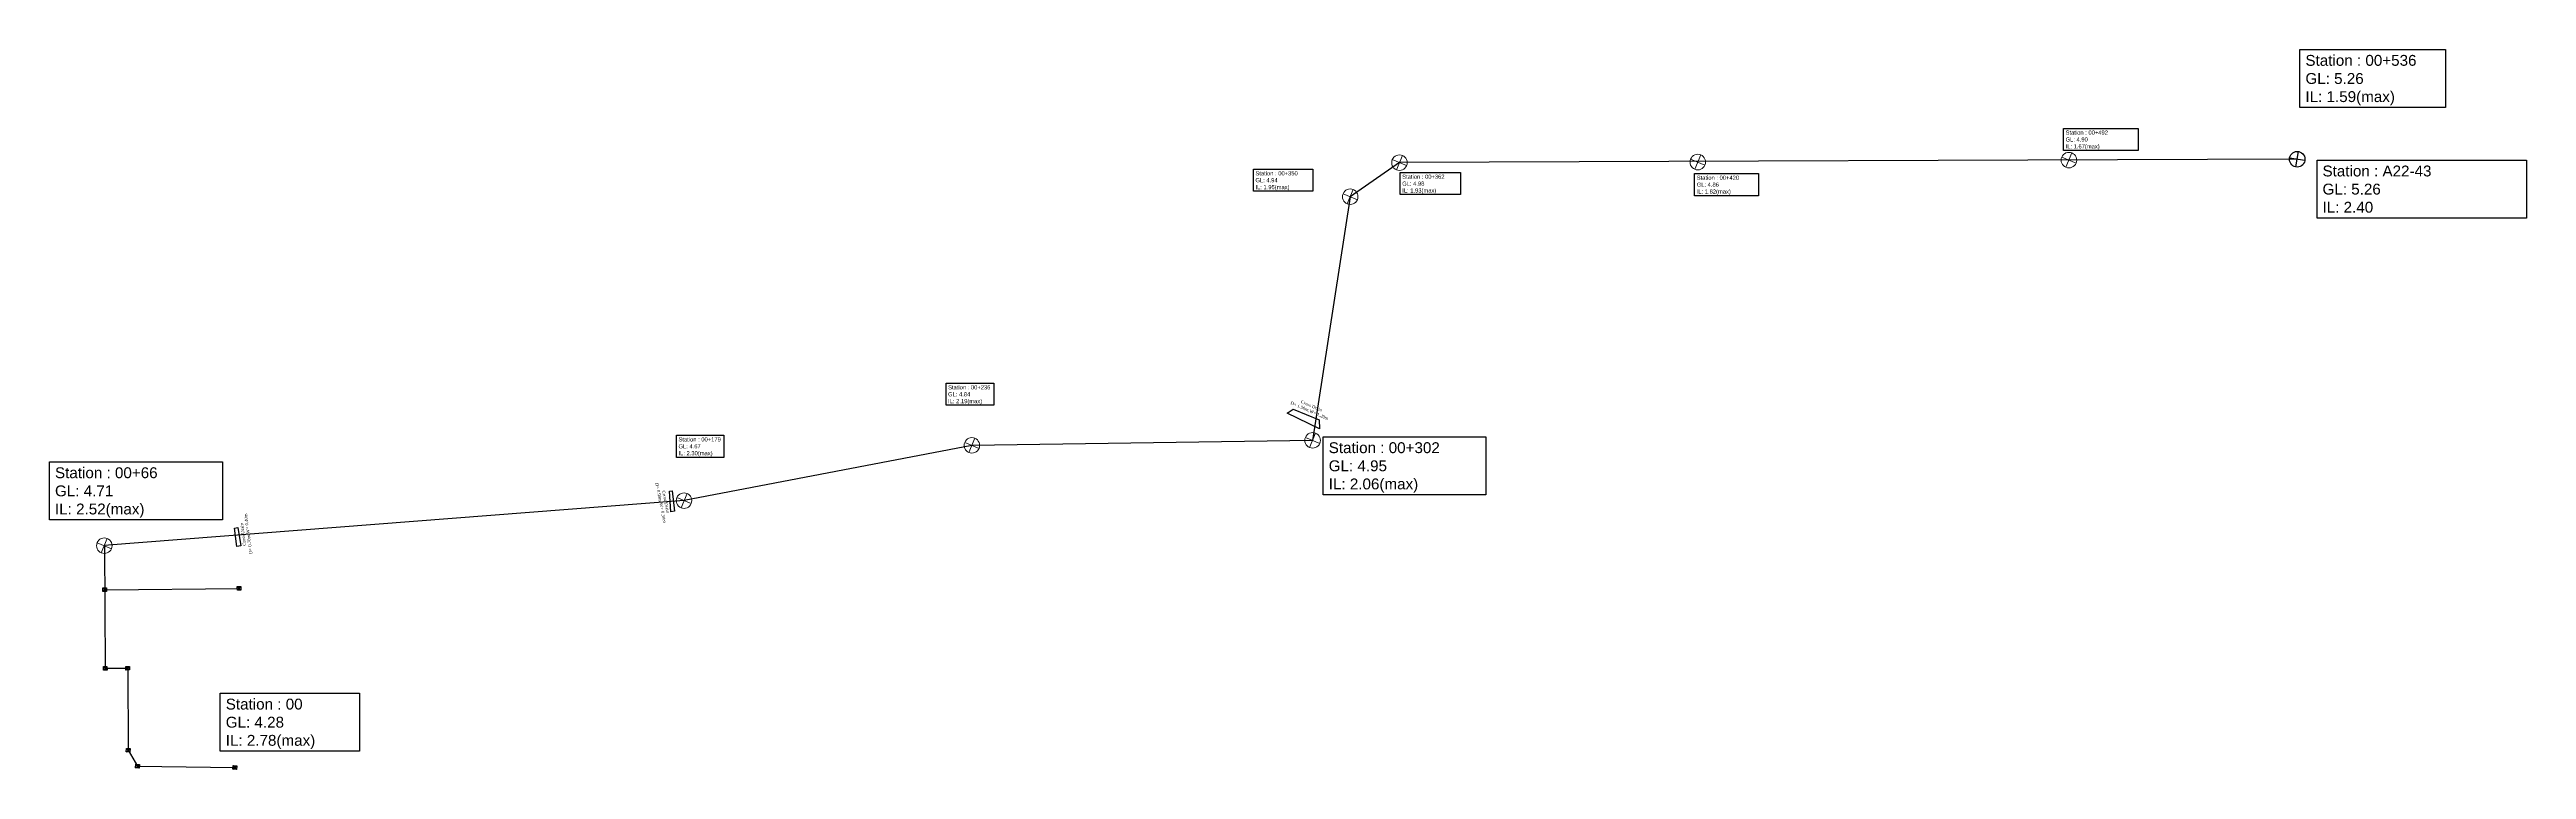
# Model space of a CAD drawing. Header units: metres. Extents: x 376780 to 377258, y 2470215 to 2470354.
import ezdxf

# ---------------------------------------------------------------- set-up
doc = ezdxf.new("R2010")
doc.units = ezdxf.units.M
doc.header["$MEASUREMENT"] = 0
for name, color, linetype, lineweight in [('401. 225mm Sewer Line', 7, 'Continuous', 40), ('Cross Drain Text', 12, 'Continuous', 15), ('Manhole Proposed', 6, 'Continuous', 20), ('Y. 200mm HDPE PIPE', 34, 'Continuous', 25)]:
    doc.layers.add(name, color=color, linetype=linetype, lineweight=lineweight)
doc.layers.add('Cros Drain', color=172, linetype='Continuous')
doc.layers.add('SWPA01000JCJ', color=7, linetype='Continuous')
doc.styles.add('Previous Topo Survey Data _03.15.22$0$Standard', font='times.ttf')
doc.styles.get("Standard").update_dxf_attribs({"font": 'arial.ttf'})

# ---------------------------------------------------------------- blocks, each defined once
blk = doc.blocks.new('psjd')
for p, q in [((-1.5, 0), (1.5, 0)), ((0, -1.5), (0, 1.5))]:
    blk.add_line(p, q)
blk.add_circle((0, 0), 1.5)
at = {"flags": 1}
for tag, p in [('SX1', (-0.21, 0.73)), ('SX2', (-0.21, -0.74))]:
    blk.add_attdef(tag, p, '', height=0.1, dxfattribs=at)
blk = doc.blocks.new('man-pro')
for p, q in [((1.5, -0.01), (-1.5, 0.01)), ((-0.01, -1.5), (0.01, 1.5))]:
    blk.add_line(p, q)
blk.add_circle((0, 0), 1.5)

msp = doc.modelspace()

# ---------------------------------------------------------------- linework, layer by layer
at = {"linetype": 'Continuous', "lineweight": 25}
for p, q in [((376816.01, 2470250.45), (376816.72, 2470249.76)), ((376816.02, 2470249.75), (376816.71, 2470250.46)), ((376790.06, 2470250.19), (376790.77, 2470249.5)), ((376790.07, 2470249.49), (376790.76, 2470250.2)), ((376790.15, 2470235.02), (376790.86, 2470234.33)), ((376790.16, 2470234.32), (376790.85, 2470235.03)), ((376794.51, 2470235.04), (376795.22, 2470234.35)), ((376794.52, 2470234.34), (376795.21, 2470235.05)), ((376794.56, 2470218.51), (376795.32, 2470219.15)), ((376794.62, 2470219.21), (376795.26, 2470218.45)), ((376796.38, 2470215.46), (376797.14, 2470216.1)), ((376796.44, 2470216.16), (376797.08, 2470215.4)), ((376815.16, 2470215.19), (376815.92, 2470215.82)), ((376815.22, 2470215.88), (376815.86, 2470215.13))]:
    msp.add_line(p, q, dxfattribs=at)
for points in [[(376816.02, 2470249.75), (376816.01, 2470250.45), (376816.71, 2470250.46), (376816.72, 2470249.76)], [(376790.07, 2470249.49), (376790.06, 2470250.19), (376790.76, 2470250.2), (376790.77, 2470249.5)], [(376790.16, 2470234.32), (376790.15, 2470235.02), (376790.85, 2470235.03), (376790.86, 2470234.33)], [(376794.52, 2470234.34), (376794.51, 2470235.04), (376795.21, 2470235.05), (376795.22, 2470234.35)], [(376794.56, 2470218.51), (376794.62, 2470219.21), (376795.32, 2470219.15), (376795.26, 2470218.45)], [(376796.38, 2470215.46), (376796.44, 2470216.16), (376797.14, 2470216.1), (376797.08, 2470215.4)], [(376815.16, 2470215.19), (376815.22, 2470215.88), (376815.92, 2470215.82), (376815.86, 2470215.13)]]:
    msp.add_lwpolyline(points, close=True, dxfattribs=at)
at = {"layer": '401. 225mm Sewer Line', "color": 2, "lineweight": 30, "ltscale": 50, "flags": 128}
msp.add_lwpolyline([(377213.71, 2470333.01), (377040.39, 2470332.35), (377030.88, 2470325.77), (377023.61, 2470278.7), (376957.83, 2470277.74), (376902.26, 2470267.06), (376790.29, 2470258.38)], dxfattribs=at)
at = {"layer": 'Cros Drain'}
for points in [[(377019.89, 2470284.7), (377024.9, 2470282.68), (377024.97, 2470280.93), (377018.71, 2470283.98)], [(376899.43, 2470268.87), (376900, 2470268.93), (376900.39, 2470265.01), (376899.71, 2470264.91)], [(376815.44, 2470261.72), (376816.11, 2470261.85), (376816.68, 2470258.34), (376815.92, 2470258.21)]]:
    msp.add_lwpolyline(points, close=True, dxfattribs=at)
at = {"layer": 'Y. 200mm HDPE PIPE', "lineweight": 25}
for p, q in [((376790.41, 2470249.85), (376816.36, 2470250.11)), ((376796.76, 2470215.78), (376815.54, 2470215.51))]:
    msp.add_line(p, q, dxfattribs=at)
at = {"layer": 'Y. 200mm HDPE PIPE'}
msp.add_line((376790.16, 2470234.67), (376790.16, 2470234.67), dxfattribs=at)
at = {"layer": 'Y. 200mm HDPE PIPE', "lineweight": 25, "flags": 128}
msp.add_lwpolyline([(376790.36, 2470258.39), (376790.51, 2470234.67), (376794.87, 2470234.67), (376794.94, 2470218.83), (376796.76, 2470215.78)], dxfattribs=at)

# ---------------------------------------------------------------- block references
at = {"layer": 'Manhole Proposed', "rotation": 337.6945393074099}
for p in [(377040.39, 2470332.35), (377097.99, 2470332.46, 14.86), (377169.64, 2470332.84), (377030.88, 2470325.77), (376957.83, 2470277.74), (377023.61, 2470278.7), (376902.26, 2470267.06), (376790.33, 2470258.36)]:
    msp.add_blockref('man-pro', p, dxfattribs=at)
at = {"layer": 'SWPA01000JCJ', "color": 3, "linetype": 'Continuous', "rotation": 81.17462524255185}
msp.add_blockref('psjd', (377213.71, 2470333.01), dxfattribs=at)

# ---------------------------------------------------------------- texts
at = {"color": 5, "attachment_point": 1, "bg_fill": 16, "box_fill_scale": 1.5, "bg_fill_color": 254, "bg_fill_transparency": 0}
for s, width, insert, char_height in [('Station : 00+536\\PGL: 5.26\\PIL: 1.59(max)', 25.995, (377215.3, 2470353.16), 2.1), ('Station : 00+492\\PGL: 4.90\\PIL: 1.67(max)', 13.5979, (377169, 2470338.56), 0.8), ('Station : 00+350\\PGL: 4.94\\PIL: 1.95(max)', 10.6875, (377012.58, 2470330.69), 0.8), ('Station : 00+362\\PGL: 4.98\\PIL: 1.93(max)', 10.8628, (377040.92, 2470330.04), 0.8), ('Station : 00+420\\PGL: 4.86\\PIL: 1.82(max)', 11.5387, (377097.78, 2470329.84), 0.8), ('Station : 00+236\\PGL: 4.84\\PIL: 2.19(max)', 8.4214, (376953.24, 2470289.35), 0.8), ('Station : 00+179\\PGL: 4.67\\PIL: 2.30(max)', 8.3388, (376901.19, 2470279.29), 0.8), ('Station : 00+302\\PGL: 4.95\\PIL: 2.06(max)', 29.2776, (377026.73, 2470278.34), 2.1), ('Station : 00+66\\PGL: 4.71\\PIL: 2.52(max)', 31.2917, (376780.81, 2470273.5), 2.1), ('Station : 00\\PGL: 4.28\\PIL: 2.78(max)', 24.7818, (376813.78, 2470228.81), 2.1)]:
    msp.add_mtext_dynamic_manual_height_columns(s, width=width, gutter_width=1, heights=[0], dxfattribs=dict(at, insert=insert, char_height=char_height))
at = {"color": 1, "insert": (377218.6, 2470331.79), "char_height": 2.1, "attachment_point": 1, "bg_fill": 16, "box_fill_scale": 1.5, "bg_fill_color": 254, "bg_fill_transparency": 0}
msp.add_mtext_dynamic_manual_height_columns('Station : A22-43\\PGL: 5.26\\PIL: 2.40', width=38.3279, gutter_width=1, heights=[0], dxfattribs=at)
at = {"layer": 'Cross Drain Text', "color": 0, "transparency": 33554684, "char_height": 0.6, "width": 8.3319, "attachment_point": 2, "style": 'Previous Topo Survey Data _03.15.22$0$Standard'}
for s, insert, rotation in [('Cross Drain \\PD= 1.50m,W= 1.20m', (377023.53, 2470285.64), 336.6418), ('Cross Drain \\PD= 0.90m,W= 0.30m', (376899.05, 2470266.91), 281.4292), ('Cross Drain \\PD= 0.70m,W= 0.40m', (376816.82, 2470260.49, -5.13), 97.7316)]:
    msp.add_mtext(s, dxfattribs=dict(at, insert=insert, rotation=rotation))

doc.saveas('drawing.dxf')
